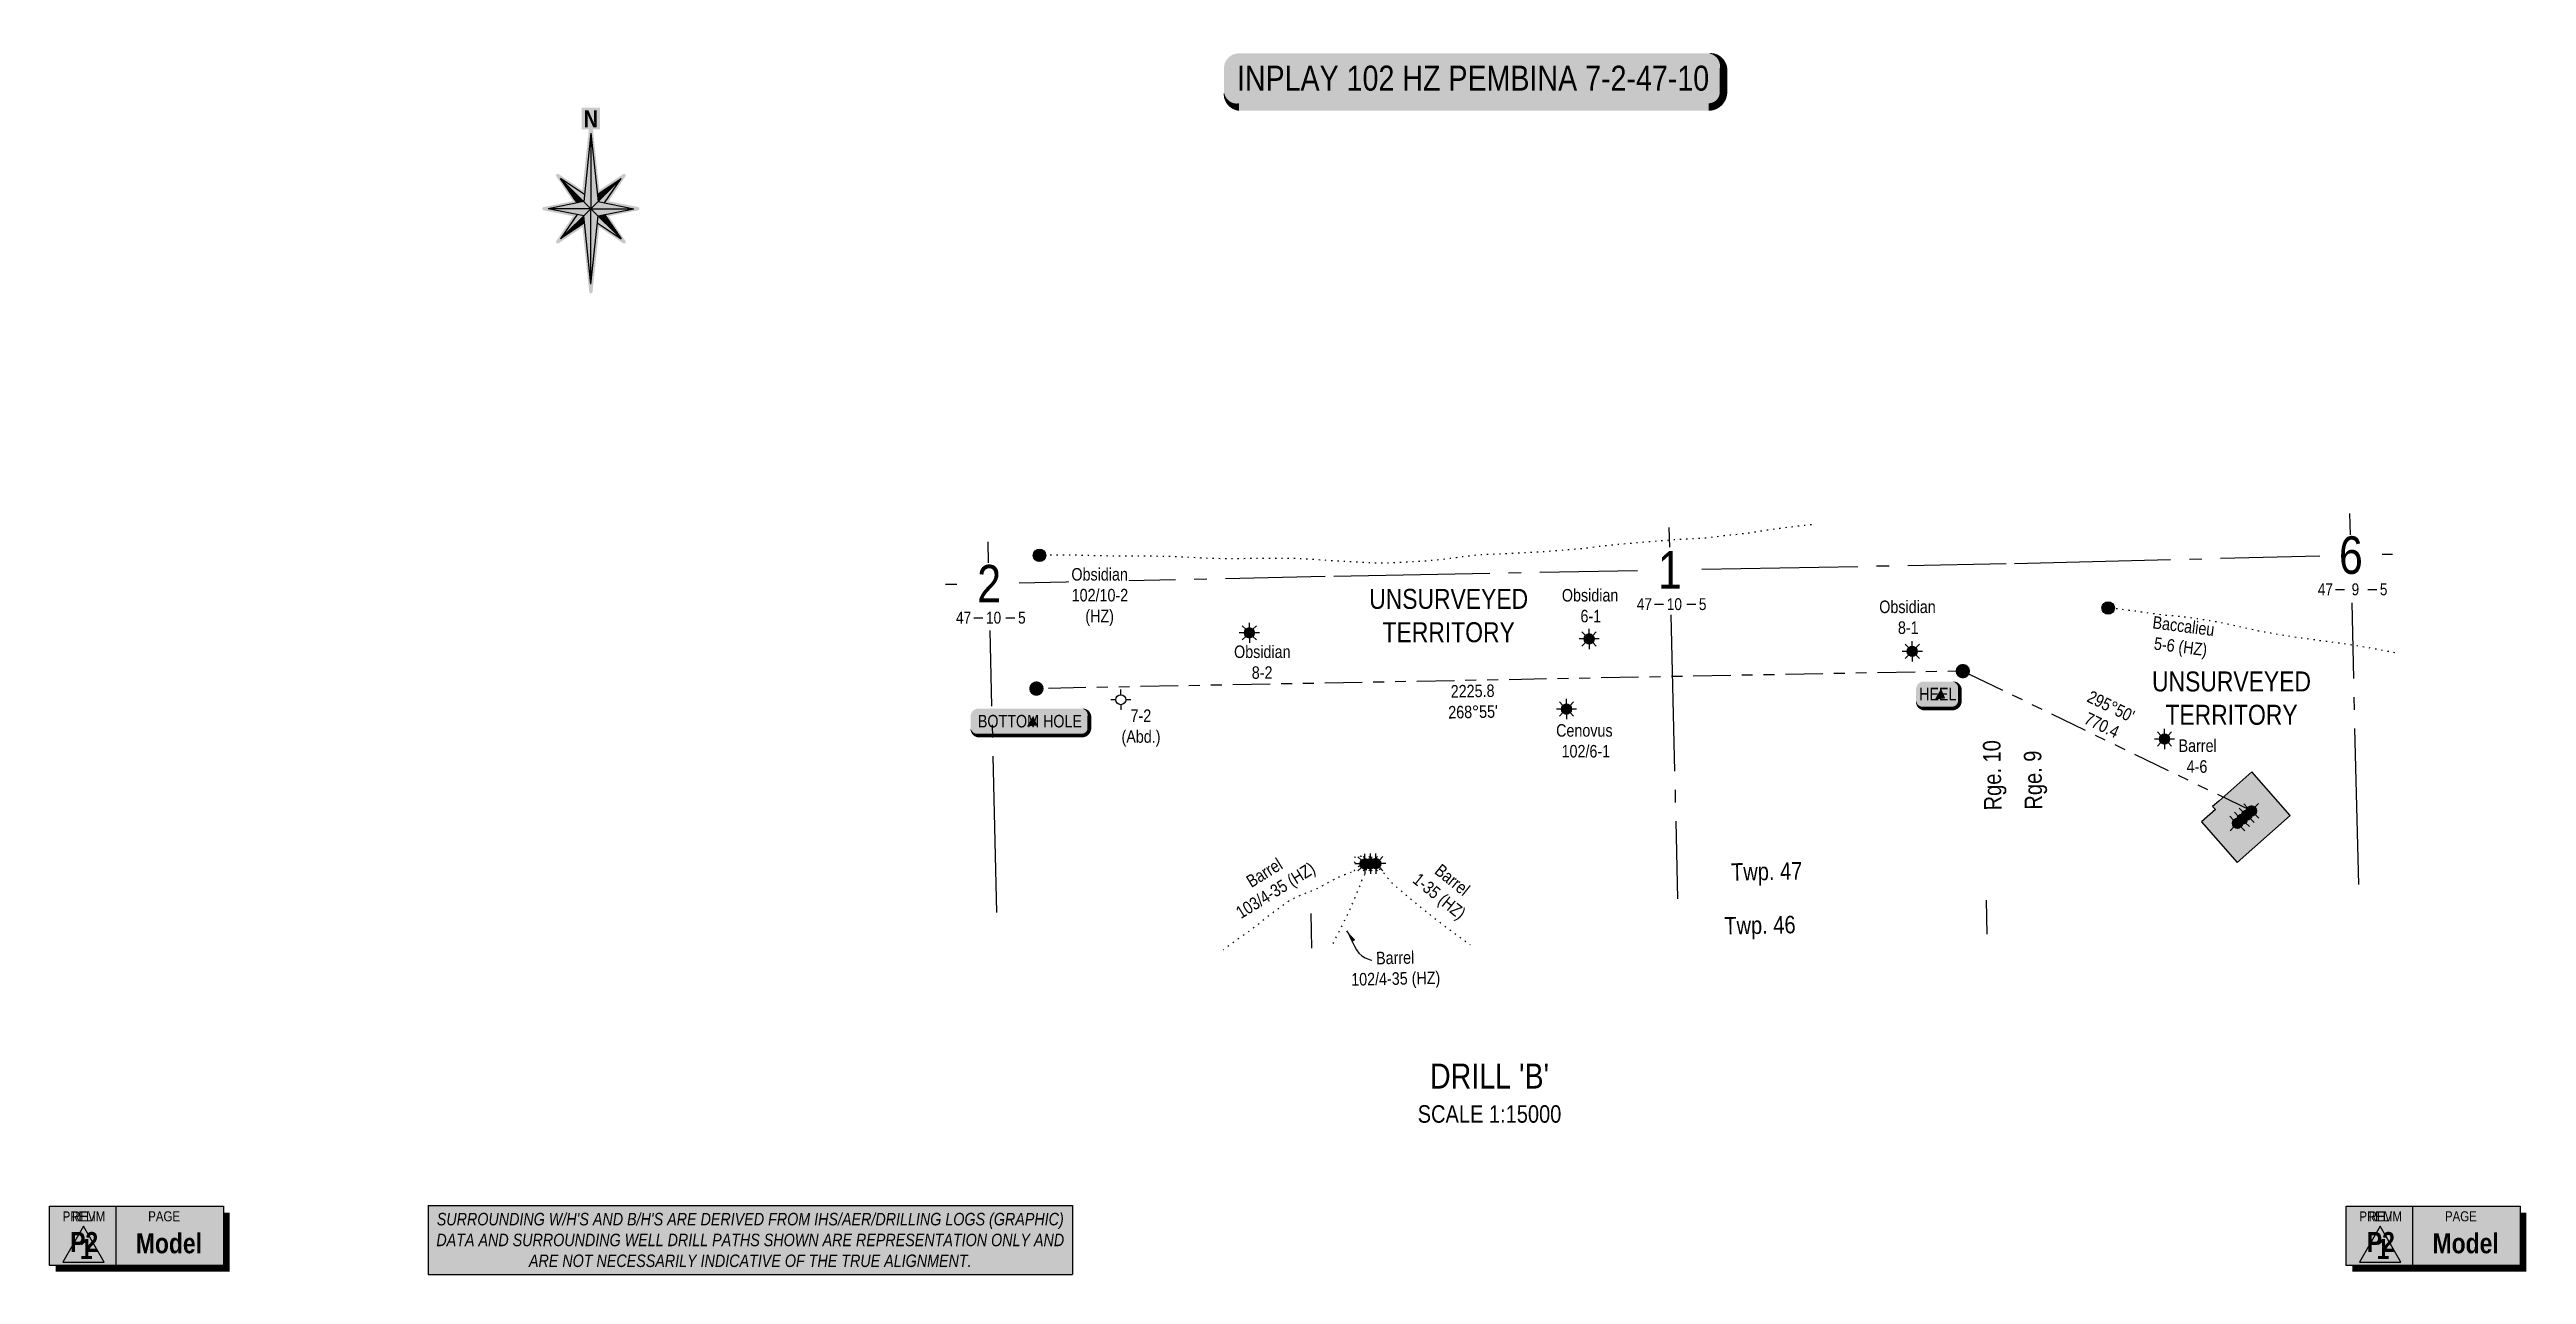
# Model space of a CAD drawing. Extents: x 608923 to 639703, y 5874498 to 5880756.
# Drawn here: x 628258 to 634205, y 5874505 to 5877445 of the extents above; entities that cross this region are included whole.
import ezdxf
from ezdxf.enums import TextEntityAlignment as Align

# ---------------------------------------------------------------- set-up
doc = ezdxf.new("R2010")
doc.units = 0
doc.header["$LTSCALE"] = 5
for name, pattern in [('foc-DOT', [1, 0.2, -0.8]), ('foc-DRILLPATH', [14.75, 6, -1.75, 1.75, -1.75, 1.75, -1.75]), ('foc-QUARTERLINE', [33, 25, -3, 2, -3])]:
    doc.linetypes.add(name, pattern=pattern)
for name, color, linetype in [('10', 1, 'Continuous'), ('9', 3, 'Continuous'), ('AS-DRILL', 8, 'foc-DOT'), ('AS-DRILL-T', 8, 'Continuous'), ('AS-UNDERLAY-H', 141, 'Continuous'), ('C-WS-S', 8, 'Continuous'), ('CG-NORTH', 7, 'Continuous'), ('CG-NOTES', 7, 'Continuous'), ('CG-PRELIM', 7, 'Continuous'), ('CG-REVISION', 7, 'Continuous'), ('D-TXT', 6, 'Continuous'), ('DETAIL-T', 7, 'Continuous'), ('F-WS-S', 8, 'Continuous'), ('L-BD', 7, 'Continuous'), ('L-BD1', 253, 'Continuous'), ('L-MON', 1, 'Continuous'), ('L-SECLBL', 7, 'Continuous'), ('L-SECQ', 8, 'foc-QUARTERLINE'), ('L-UNS-T', 3, 'Continuous'), ('P-PDRILLPATH', 12, 'foc-DRILLPATH'), ('P-PROPOSED', 10, 'Continuous'), ('P-PROPOSED-H', 21, 'Continuous')]:
    doc.layers.add(name, color=color, linetype=linetype)
doc.styles.add('0', font='ARIALN.TTF')
doc.styles.add('80', font='ARIALN.TTF', dxfattribs={"height": 10})
doc.styles.add('80CG', font='ARIALN.TTF', dxfattribs={"height": 10})
doc.styles.add('80L', font='ARIALN.TTF', dxfattribs={"height": 10})
doc.styles.add('BOLD', font='ARIALNB.TTF')
doc.styles.add('SIMPLEX', font='ARIALN.TTF')
doc.dimstyles.new('Compass 5 000', dxfattribs={"dimscale": 5, "dimtxt": 9, "dimasz": 2, "dimexe": 0.2, "dimexo": 0.0625, "dimgap": 0.5, "dimtad": 0, "dimtih": 1, "dimtoh": 1, "dimzin": 0, "dimdsep": 46, "dimtxsty": '80CG', "dimcen": 0.1, "dimse1": 1, "dimse2": 1, "dimclrd": 256, "dimclrt": 256, "dimaunit": 1, "dimadec": 4, "dimazin": 0, "dimtfac": 0.06, "dimtofl": 0, "dimtmove": 0, "dimatfit": 1, "dimfxl": 0.2, "dimtolj": 1, "dimtzin": 0, "dimlwd": -1, "dimarcsym": 0})

msp = doc.modelspace()

# ---------------------------------------------------------------- texts
at = {"layer": 'AS-DRILL-T', "char_height": 29.98833, "attachment_point": 1, "style": '80L'}
for s, width, insert, rotation in [('\\pi-3.7047;Baccalieu\\P\\pi6.0528;5-6 (HZ)', 136.49786, (633313.785, 5876085.105), 352.7833814), ('\\pi65.567;Barrel\\P\\pi4.8338;102/4-35 (HZ)', 217.72438, (631377.235, 5875277.92), 1.1893582)]:
    msp.add_mtext_dynamic_manual_height_columns(s, width=width, gutter_width=50, heights=[0], dxfattribs=dict(at, insert=insert, rotation=rotation))
at = {"layer": 'C-WS-S', "char_height": 29.98833, "attachment_point": 1, "style": '80L'}
for s, width, gutter_width, insert in [('\\pi-43.291;Obsidian\\P\\pi1.4054;6-1', 44.86808, 50, (631932.557, 5876150.147)), ('\\pi-63.85;Obsidian\\P\\pi-19.083;8-1', 3.74885, 50, (632715.222, 5876122.38)), ('\\pi-61.697;Obsidian\\P\\pi-19.2;8-2', 8.0561, 50, (631163.852, 5876014.543)), ('\\pi-9.8308;7-2 \\P\\pi-31.402;(Abd.)', 26.58918, 50, (630863.327, 5875861.043)), ('\\pi-43.874;Cenovus\\P\\pi-30.802;102/6-1', 44.86808, 50, (631919.376, 5875825.783)), ('\\pi-40.313;Barrel\\P\\pi-20.829;4-6', 5.96407, 10, (633410.402, 5875789.155))]:
    msp.add_mtext_dynamic_manual_height_columns(s, width=width, gutter_width=gutter_width, heights=[0], dxfattribs=dict(at, insert=insert))
at = {"layer": 'D-TXT', "color": 3, "char_height": 41.9837, "attachment_point": 1, "style": '80L'}
for s, width, insert, rotation in [('Rge. 10', 188.30238, (632903.095, 5875618.509), 90.9924584), ('Rge. 9', 156.90115, (633000.853, 5875620.321), 90.9924584), ('Twp. 47', 172.28728, (632295.154, 5875491.89), 1.0516329), ('Twp. 46', 198.37663, (632278.974, 5875362.841), 1.0516329)]:
    msp.add_mtext_dynamic_manual_height_columns(s, width=width, gutter_width=47.5, heights=[0], dxfattribs=dict(at, insert=insert, rotation=rotation))
at = {"layer": 'DETAIL-T', "color": 3, "insert": (631715.54, 5874939.948), "char_height": 59.97666, "width": 350.78818, "attachment_point": 5, "style": '80CG'}
msp.add_mtext("DRILL 'B'{\\H0.7x; SCALE 1:15000}", dxfattribs=at)
at = {"layer": 'L-BD', "color": 4, "insert": (631674.632, 5875920.303), "char_height": 29.9883, "width": 39.80812, "attachment_point": 2, "rotation": 1.0782373, "style": '80L'}
msp.add_mtext("2225.8\\P268°55' ", dxfattribs=at)
at = {"layer": 'L-BD1', "color": 4, "insert": (633214.257, 5875881.991), "char_height": 29.98833, "width": 124.14973, "attachment_point": 2, "rotation": 334.1733438, "style": '80L'}
msp.add_mtext("295°50' 770.4", dxfattribs=at)
at = {"layer": 'L-UNS-T', "color": 3, "char_height": 47.98133, "attachment_point": 5, "style": '80L'}
for insert in [(631617.452, 5876086.1), (633497.23, 5875887.945)]:
    msp.add_mtext_dynamic_manual_height_columns('UNSURVEYED TERRITORY', width=126.41375, gutter_width=47.5, heights=[0], dxfattribs=dict(at, insert=insert))

# ---------------------------------------------------------------- blocks, each defined once
blk = doc.blocks.new('WC')
at = {"layer": 'L-MON'}
h = blk.add_hatch(color=255, dxfattribs=at)
h.dxf.hatch_style = 1
edge = h.paths.add_edge_path()
edge.add_arc((0, 0), 0.9, 0, 360)
at = {"layer": 'L-MON', "color": 240, "flags": 128}
for points in [[(-0.62, 0.5), (-1.23, 1.12)], [(0.52, 0.61), (1.13, 1.21)], [(-1.18, -1.18), (-0.56, -0.57)], [(1.16, -1.18), (0.56, -0.57)]]:
    blk.add_lwpolyline(points, dxfattribs=at)
at = {"layer": 'L-MON', "color": 240}
for radius in [0.8, 0.373]:
    blk.add_circle((0, 0), radius, dxfattribs=at)
blk = doc.blocks.new('plbh')
at = {"layer": 'L-MON'}
h = blk.add_hatch(color=255, dxfattribs=at)
h.dxf.hatch_style = 1
edge = h.paths.add_edge_path()
edge.add_arc((0, 0), 1.16, 0, 360)
h = blk.add_hatch(color=256, dxfattribs=at)
h.dxf.hatch_style = 1
h.paths.add_polyline_path([(-0.96, 0, 1), (0.96, 0, 1)])
h.paths.add_polyline_path([(0.91, 0, -1), (-0.91, 0, -1)], flags=16)
h.paths.add_polyline_path([(0.45, 0, -1), (-0.45, 0, -1)], flags=0)
h = blk.add_hatch(color=256, dxfattribs=at)
h.dxf.hatch_style = 1
h.paths.add_polyline_path([(-0.45, 0, 1), (0.45, 0, 1)])
h.paths.add_polyline_path([(0.4, 0, -1), (-0.4, 0, -1)], flags=16)
at = {"layer": 'L-MON', "color": 240}
for radius in [0.96, 0.91, 0.45, 0.4]:
    blk.add_circle((0, 0), radius, dxfattribs=at)
blk = doc.blocks.new('L-SECLBL')
at = {"layer": '9', "color": 7}
for p, q in [((-5.1, -27.8), (-12.3, -27.8)), ((20.7, -27.8), (13.5, -27.8))]:
    blk.add_line(p, q, dxfattribs=at)
at = {"layer": '10', "color": 2, "style": 'SIMPLEX'}
blk.add_attdef('SEC', text='', height=30, dxfattribs=at).set_placement((0, 0), align=Align.MIDDLE)
at = {"layer": '10', "color": 5, "style": '80L'}
blk.add_attdef('TWP', text='', height=9.5, dxfattribs=at).set_placement((-14.4, -27.4), align=Align.MIDDLE_RIGHT)
blk.add_attdef('RGE', text='', height=9.5, dxfattribs=at).set_placement((3.6, -27.4), align=Align.MIDDLE_CENTER)
blk.add_attdef('MER', text='', height=9.5, dxfattribs=at).set_placement((23.2, -27.4), align=Align.MIDDLE_LEFT)
blk = doc.blocks.new('*U638')
h = blk.add_hatch(color=254)
edge = h.paths.add_edge_path()
edge.add_line((-41.5, -11.5), (41.5, -11.5))
edge.add_arc((41.5, -5.5), 6, 270, 360)
edge.add_line((47.5, -5.5), (47.5, 4))
edge.add_arc((41.5, 4), 6, 0, 90)
edge.add_line((41.5, 10), (-41.5, 10))
edge.add_arc((-41.5, 4), 6, 90, 180)
edge.add_line((-47.5, 4), (-47.5, -5.5))
edge.add_arc((-41.5, -5.5), 6, 180, 270)
at = {"color": 1, "flags": 128}
blk.add_lwpolyline([(-41.5, -11.5, 3, 3, 0), (41.5, -11.5, 3, 3, 0.414214), (47.5, -5.5, 3, 3, 0), (47.5, 4, 3, 0, 0.414214), (41.5, 10, 0, 0, 0), (-41.5, 10, 0, 0, 0.414214), (-47.5, 4, 0, 0, 0), (-47.5, -5.5, 0, 3, 0.414214)], format="xyseb", close=True, dxfattribs=at)
blk.add_lwpolyline([(5.8, -3.4, 0, 10, 0), (0, 0, 5, 5, 0)], format="xyseb", dxfattribs=at)
at = {"color": 1, "style": '80'}
blk.add_attdef('ENTER_TEXT_001', (-36, -5), '', height=10, dxfattribs=at)
blk = doc.blocks.new('*U639')
h = blk.add_hatch(color=254)
edge = h.paths.add_edge_path()
edge.add_line((-11.5, -11.5), (11.5, -11.5))
edge.add_arc((11.5, -5.5), 6, 270, 360)
edge.add_line((17.5, -5.5), (17.5, 4))
edge.add_arc((11.5, 4), 6, 0, 90)
edge.add_line((11.5, 10), (-11.5, 10))
edge.add_arc((-11.5, 4), 6, 90, 180)
edge.add_line((-17.5, 4), (-17.5, -5.5))
edge.add_arc((-11.5, -5.5), 6, 180, 270)
at = {"color": 1, "flags": 128}
blk.add_lwpolyline([(-11.5, -11.5, 3, 3, 0), (11.5, -11.5, 3, 3, 0.414214), (17.5, -5.5, 3, 3, 0), (17.5, 4, 3, 0, 0.414214), (11.5, 10, 0, 0, 0), (-11.5, 10, 0, 0, 0.414214), (-17.5, 4, 0, 0, 0), (-17.5, -5.5, 0, 3, 0.414214)], format="xyseb", close=True, dxfattribs=at)
blk.add_lwpolyline([(5.8, -3.4, 0, 10, 0), (0, 0, 5, 5, 0)], format="xyseb", dxfattribs=at)
at = {"color": 1, "style": '80'}
blk.add_attdef('ENTER_TEXT_001', (-36, -5), '', height=10, dxfattribs=at)
blk = doc.blocks.new('GAS')
h = blk.add_hatch(color=255)
h.dxf.hatch_style = 1
edge = h.paths.add_edge_path()
edge.add_arc((0, 0), 0.9, 0, 360)
for p, q in [((-0.81, 0), (-1.62, 0)), ((-0.57, 0.57), (-1.14, 1.14)), ((0, 0.81), (0, 1.62)), ((0.57, 0.57), (1.14, 1.14)), ((1.62, 0), (0.81, 0)), ((-0.57, -0.57), (-1.14, -1.14)), ((0, -0.81), (0, -1.62)), ((1.14, -1.14), (0.57, -0.57))]:
    blk.add_line(p, q)
blk.add_circle((0, 0), 0.8)
blk = doc.blocks.new('BH-Existing')
at = {"layer": 'AS-DRILL-T'}
h = blk.add_hatch(color=256, dxfattribs=at)
h.dxf.hatch_style = 1
edge = h.paths.add_edge_path()
edge.add_arc((0, 0), 1, 0, 360)
blk.add_circle((0, 0), 1, dxfattribs=at)
blk = doc.blocks.new('GABD')
for p, q in [((-0.81, 0), (-1.62, 0)), ((0, 0.81), (0, 1.62)), ((1.62, 0), (0.81, 0)), ((0, -0.81), (0, -1.62))]:
    blk.add_line(p, q)
blk.add_circle((0, 0), 0.8)
blk = doc.blocks.new('rev')
at = {"layer": 'AS-UNDERLAY-H'}
h = blk.add_hatch(color=256, dxfattribs=at)
h.dxf.hatch_style = 1
h.paths.add_polyline_path([(-71.5, -23.2), (-71.5, 24.2), (67.8, 24.2), (67.8, -23.2)])
blk.add_line((-18.5, 24.2), (-18.5, -23.2))
at = {"color": 5, "flags": 128}
blk.add_lwpolyline([(-44.4, 8.2), (-60.9, -20.4), (-27.8, -20.4)], close=True, dxfattribs=at)
at = {"layer": 'CG-NOTES', "flags": 128}
blk.add_lwpolyline([(-71.5, -23.2), (-71.5, 24.2), (67.8, 24.2), (67.8, -23.2)], close=True, dxfattribs=at)
at = {"layer": 'CG-NOTES', "const_width": 5, "flags": 128}
blk.add_lwpolyline([(70.3, 19.2), (70.3, -25.7), (-66.5, -25.7)], dxfattribs=at)
at = {"attachment_point": 1}
for s, width, insert, char_height, style in [('\\pi4.196;REV.', 28.288, (-57.7, 20.1), 8, '80L'), ('\\pi3.528;PAGE', 31.329, (4, 20.2), 8, '80L'), ('\\pi6.7268;{\\fArial Narrow|b1|i0|c0|p34;\\C14;1}', 19.216, (-53.9, -2), 16, '80')]:
    blk.add_mtext_dynamic_manual_height_columns(s, width=width, gutter_width=45, heights=[0], dxfattribs=dict(at, insert=insert, char_height=char_height, style=style))
at = {"layer": 'CG-NOTES', "linetype": 'Continuous', "insert": (24.1, -5.5), "char_height": 16, "attachment_point": 5, "style": '80CG'}
blk.add_mtext('{\\fArial Narrow|b1|i0|c0|p34;\\C14;Model}', dxfattribs=at)
blk = doc.blocks.new('blk_Prelim_page')
h = blk.add_hatch(color=141)
h.dxf.hatch_style = 1
h.paths.add_polyline_path([(-71.5, -23.2), (-71.5, 24.2), (67.8, 24.2), (67.8, -23.2)])
blk.add_line((-18.5, 24.2), (-18.5, -23.2))
at = {"layer": 'CG-NOTES', "flags": 128}
blk.add_lwpolyline([(-71.5, -23.2), (-71.5, 24.2), (67.8, 24.2), (67.8, -23.2)], close=True, dxfattribs=at)
at = {"layer": 'CG-NOTES', "const_width": 5, "flags": 128}
blk.add_lwpolyline([(70.3, 19.2), (70.3, -25.7), (-66.5, -25.7)], dxfattribs=at)
at = {"attachment_point": 1}
for s, width, insert, char_height, style in [('\\pi-2.2187;PRELIM', 28.288, (-58.8, 20.1), 8, '80L'), ('\\pi3.528;PAGE', 31.329, (4, 20.2), 8, '80L'), ('\\pi10.693;{\\fArial Narrow|b1|i0|c0|p34;\\C14;P2}', 41.555, (-65.7, 3.6), 16, '80')]:
    blk.add_mtext_dynamic_manual_height_columns(s, width=width, gutter_width=45, heights=[0], dxfattribs=dict(at, insert=insert, char_height=char_height, style=style))
at = {"layer": 'CG-NOTES', "linetype": 'Continuous', "insert": (24.1, -5.5), "char_height": 16, "attachment_point": 5, "style": '80CG'}
blk.add_mtext('{\\fArial Narrow|b1|i0|c0|p34;\\C14;Model}', dxfattribs=at)
blk = doc.blocks.new('NORTH')
h = blk.add_hatch(color=141)
h.dxf.hatch_style = 1
edge = h.paths.add_edge_path()
edge.add_line((-2.5, 97.8), (-11.3, 97.8))
edge.add_line((-11.3, 97.8), (-11.3, 124.5))
edge.add_line((-11.3, 124.5), (11.4, 124.5))
edge.add_line((11.4, 124.5), (11.4, 97.8))
edge.add_line((11.4, 97.8), (2.5, 97.8))
edge.add_line((2.5, 97.8), (10.4, 22.8))
edge.add_line((10.4, 22.8), (39.9, 42.7))
edge.add_arc((41, 41), 2, -34, 124, ccw=False)
edge.add_line((42.7, 39.9), (22, 9.2))
edge.add_line((22, 9.2), (58.3, 2))
edge.add_arc((57.9, 0), 2, -78.6499, 78.6499, ccw=False)
edge.add_line((58.3, -2), (22, -9.2))
edge.add_line((22, -9.2), (42.7, -39.9))
edge.add_arc((41, -41), 2, -124, 34, ccw=False)
edge.add_line((39.9, -42.7), (10.4, -22.8))
edge.add_line((10.4, -22.8), (2, -102.6))
edge.add_arc((0, -102.4), 2, 186, 354, ccw=False)
edge.add_line((-2, -102.6), (-10.4, -22.8))
edge.add_line((-10.4, -22.8), (-39.9, -42.7))
edge.add_arc((-41, -41), 2, 146, 304, ccw=False)
edge.add_line((-42.7, -39.9), (-22, -9.2))
edge.add_line((-22, -9.2), (-58.3, -2))
edge.add_arc((-57.9, 0), 2, 101.3501, 258.6499, ccw=False)
edge.add_line((-58.3, 2), (-22, 9.2))
edge.add_line((-22, 9.2), (-42.7, 39.9))
edge.add_arc((-41, 41), 2, 56, 214, ccw=False)
edge.add_line((-39.9, 42.7), (-10.4, 22.8))
edge.add_line((-10.4, 22.8), (-2.5, 97.8))
at = {"linetype": 'Continuous'}
for points in [[(0, 92.8), (-8.8, 8.8), (0, 0)], [(-37.3, 37.3), (-17, 7.2), (-8.8, 8.8)], [(37.3, 37.3), (7.9, 17.5), (8.8, 8.8)], [(0, 0), (-52.8, 0), (-8.8, -8.8)], [(8.8, 8.8), (0, 0), (52.8, 0)], [(8.8, -8.8), (0, 0), (0, -92.8)], [(-7.9, -17.5), (-8.8, -8.8), (-37.3, -37.3)], [(17, -7.2), (8.8, -8.8), (37.3, -37.3)]]:
    blk.add_hatch(color=14, dxfattribs=at).paths.add_polyline_path(points)
at = {"color": 14, "linetype": 'Continuous'}
for p, q in [((0, 92.8), (-8.8, 8.8)), ((0, 92.8), (0, 0)), ((0, 92.8), (8.8, 8.8)), ((0, 0), (-37.3, 37.3)), ((-17, 7.2), (-37.3, 37.3)), ((-7.9, 17.5), (-37.3, 37.3)), ((0, 0), (37.3, 37.3)), ((7.9, 17.5), (37.3, 37.3)), ((17, 7.2), (37.3, 37.3)), ((-8.8, 8.8), (-52.8, 0)), ((0, 0), (-52.8, 0)), ((0, 0), (-37.3, -37.3)), ((0, 0), (37.3, -37.3)), ((0, -92.8), (0, 0)), ((0, 0), (52.8, 0)), ((8.8, 8.8), (52.8, 0)), ((-8.8, -8.8), (-52.8, 0)), ((-17, -7.2), (-37.3, -37.3)), ((-7.9, -17.5), (-37.3, -37.3)), ((0, -92.8), (-8.8, -8.8)), ((0, -92.8), (8.8, -8.8)), ((7.9, -17.5), (37.3, -37.3)), ((8.8, -8.8), (52.8, 0)), ((16.9, -7), (17, -7.2)), ((17, -7.2), (37.3, -37.3))]:
    blk.add_line(p, q, dxfattribs=at)
at = {"color": 14, "style": 'BOLD'}
blk.add_text('N', height=21.1, dxfattribs=at).set_placement((0, 110.6), align=Align.MIDDLE_CENTER)
blk = doc.blocks.new('*T230')
at = {"layer": 'CG-NOTES', "color": 0, "lineweight": -2, "transparency": 16777216}
for p, q in [((0, 0), (515.7, 0)), ((0, 0), (0, -55)), ((515.7, 0), (515.7, -55)), ((0, -55), (515.7, -55))]:
    blk.add_line(p, q, dxfattribs=at)
at = {"layer": 'CG-NOTES', "color": 254, "transparency": 16777216}
blk.add_solid([(0, 0), (0, -55), (515.7, 0), (515.7, -55)], dxfattribs=at)
at = {"layer": 'CG-NOTES', "transparency": 16777216, "insert": (257.8, -27.5), "char_height": 10, "width": 510.698, "attachment_point": 5, "style": '0'}
blk.add_mtext("{\\fArial Narrow|b0|i1|c0|p34;SURROUNDING W/H'S AND B/H'S ARE DERIVED FROM IHS/AER/DRILLING LOGS (GRAPHIC) DATA AND SURROUNDING WELL DRILL PATHS SHOWN ARE REPRESENTATION ONLY AND ARE NOT NECESSARILY INDICATIVE OF THE TRUE ALIGNMENT.}", dxfattribs=at)
blk = doc.blocks.new('Drill Disclaimer')
blk.add_blockref('*T230', (-221, 20.2))
blk = doc.blocks.new('*U729')
h = blk.add_hatch(color=255)
edge = h.paths.add_edge_path()
edge.add_line((-94, -11.5), (94, -11.5))
edge.add_arc((94, -5.5), 6, 270, 360)
edge.add_line((100, -5.5), (100, 4))
edge.add_arc((94, 4), 6, 0, 90)
edge.add_line((94, 10), (-94, 10))
edge.add_arc((-94, 4), 6, 90, 180)
edge.add_line((-100, 4), (-100, -5.5))
edge.add_arc((-94, -5.5), 6, 180, 270)
at = {"color": 14, "flags": 128}
blk.add_lwpolyline([(-94, -11.5, 3, 3, 0), (94, -11.5, 3, 3, 0.414214), (100, -5.5, 3, 3, 0), (100, 4, 3, 0, 0.414214), (94, 10, 0, 0, 0), (-94, 10, 0, 0, 0.414214), (-100, 4, 0, 0, 0), (-100, -5.5, 0, 3, 0.414214)], format="xyseb", close=True, dxfattribs=at)
at = {"color": 14, "style": '80'}
blk.add_attdef('DRILL_001', (-16.45, -5), '', height=10, dxfattribs=at)

# ---------------------------------------------------------------- hatches: boundary and pattern name
at = {"layer": 'P-PROPOSED-H'}
h = msp.add_hatch(color=256, dxfattribs=at)
h.dxf.hatch_style = 1
h.paths.add_polyline_path([(633458.637, 5875621.081), (633425.005, 5875591.377), (633511.025, 5875493.981), (633638.39, 5875606.468), (633545.753, 5875711.357), (633466.472, 5875641.337), (633451.376, 5875628.004), (633458.515, 5875621.093)])

# ---------------------------------------------------------------- linework, layer by layer
at = {"layer": 'AS-DRILL', "ltscale": 3, "flags": 128}
for points in [[(632488.566, 5876304.536), (632483.014, 5876303.928), (632463.941, 5876301.727), (632445.108, 5876299.482), (632426.36, 5876297.059), (632407.681, 5876294.707), (632389.203, 5876292.26), (632370.977, 5876289.359), (632352.694, 5876286.297), (632333.892, 5876283.602), (632315.329, 5876281.413), (632296.601, 5876279.401), (632277.753, 5876277.415), (632259.239, 5876275.247), (632240.538, 5876272.935), (632222.151, 5876271.321), (632203.329, 5876270.336), (632184.444, 5876269.48), (632165.653, 5876268.476), (632146.929, 5876267.144), (632128.039, 5876265.657), (632109.287, 5876264.234), (632090.708, 5876262.735), (632072.182, 5876261.058), (632053.417, 5876259.344), (632034.493, 5876257.617), (632015.919, 5876255.868), (631997.108, 5876253.993), (631978.534, 5876251.814), (631959.676, 5876249.408), (631940.982, 5876247.236), (631922.289, 5876245.455), (631903.518, 5876244.021), (631884.566, 5876242.593), (631865.459, 5876240.952), (631846.388, 5876239.531), (631827.298, 5876238.46), (631808.106, 5876237.457), (631788.805, 5876236.441), (631769.696, 5876235.33), (631750.465, 5876234.296), (631731.319, 5876233.484), (631712.064, 5876233.019), (631692.841, 5876232.075), (631673.702, 5876230.133), (631654.763, 5876227.745), (631635.749, 5876225.145), (631616.852, 5876222.679), (631597.771, 5876220.388), (631578.599, 5876218.524), (631559.539, 5876217.054), (631540.325, 5876215.7), (631521.106, 5876214.586), (631501.966, 5876213.534), (631482.756, 5876212.47), (631463.636, 5876211.819), (631444.432, 5876212.176), (631425.355, 5876213.076), (631406.348, 5876214.037), (631387.208, 5876215.066), (631368.15, 5876216.036), (631349.168, 5876217.179), (631329.873, 5876218.413), (631310.751, 5876219.562), (631291.537, 5876220.739), (631272.314, 5876221.936), (631253.115, 5876222.943), (631234.107, 5876223.474), (631215.037, 5876223.674), (631195.931, 5876223.693), (631176.769, 5876223.571), (631157.507, 5876223.396), (631138.25, 5876223.072), (631119.16, 5876222.841), (631100.044, 5876222.88), (631080.728, 5876222.914), (631061.481, 5876222.959), (631042.223, 5876223.495), (631023.065, 5876224.473), (631003.835, 5876225.51), (630984.557, 5876226.455), (630965.322, 5876227.311), (630946.231, 5876227.951), (630927.087, 5876228.339), (630908.112, 5876228.731), (630889.09, 5876229.042), (630870.233, 5876229.107), (630851.239, 5876229.039), (630831.997, 5876228.914), (630812.699, 5876229.009), (630793.525, 5876229.406), (630774.43, 5876229.816), (630755.323, 5876230.285), (630735.943, 5876230.938), (630716.865, 5876231.438), (630697.704, 5876231.685), (630678.553, 5876231.533), (630653.985, 5876231.143), (630634.995, 5876230.935)], [(633889.442, 5875996.855), (633883.224, 5875998.131), (633873.906, 5876000.06), (633864.558, 5876001.948), (633855.193, 5876003.735), (633845.818, 5876005.503), (633836.434, 5876007.22), (633827.063, 5876008.857), (633817.653, 5876010.433), (633808.255, 5876011.89), (633798.856, 5876013.426), (633789.444, 5876015.083), (633780.046, 5876016.569), (633770.601, 5876017.925), (633761.147, 5876019.23), (633751.704, 5876020.495), (633742.262, 5876021.741), (633732.81, 5876022.986), (633723.338, 5876024.191), (633713.935, 5876025.477), (633704.482, 5876026.742), (633694.999, 5876028.037), (633685.556, 5876029.312), (633676.083, 5876030.577), (633666.657, 5876031.953), (633657.231, 5876033.369), (633647.784, 5876034.824), (633638.335, 5876036.33), (633628.889, 5876037.755), (633619.452, 5876039.181), (633610.051, 5876040.777), (633600.65, 5876042.394), (633591.258, 5876044.051), (633581.855, 5876045.727), (633572.444, 5876047.343), (633563.052, 5876049.02), (633553.684, 5876050.898), (633544.391, 5876053.007), (633535.155, 5876055.248), (633525.852, 5876057.387), (633516.549, 5876059.496), (633507.266, 5876061.615), (633497.935, 5876063.633), (633488.556, 5876065.601), (633479.188, 5876067.478), (633469.843, 5876069.266), (633460.429, 5876070.982), (633451.069, 5876072.57), (633441.688, 5876074.197), (633432.267, 5876075.773), (633422.82, 5876077.228), (633413.403, 5876078.674), (633403.978, 5876080.04), (633394.554, 5876081.346), (633385.13, 5876082.652), (633375.68, 5876083.797), (633366.196, 5876084.702), (633356.646, 5876085.445), (633347.107, 5876086.117), (633337.614, 5876086.972), (633328.144, 5876088.126), (633318.691, 5876089.402), (633309.25, 5876090.597), (633299.788, 5876091.832), (633290.38, 5876093.298), (633280.99, 5876094.875), (633271.542, 5876096.371), (633262.078, 5876097.656), (633252.599, 5876098.77), (633243.12, 5876099.895), (633233.658, 5876101.12), (633224.185, 5876102.394), (633214.708, 5876103.419), (633200.984, 5876104.682)], [(631416.474, 5875490.492), (631416.474, 5875490.492), (631416.474, 5875490.492), (631416.443, 5875490.511), (631416.413, 5875490.52), (631416.343, 5875490.499), (631416.205, 5875490.445), (631415.967, 5875490.34), (631415.689, 5875490.243), (631415.34, 5875490.205), (631414.939, 5875490.226), (631414.569, 5875490.248), (631414.269, 5875490.251), (631413.909, 5875490.232), (631413.479, 5875490.242), (631412.948, 5875490.25), (631412.469, 5875490.219), (631412.052, 5875490.089), (631411.645, 5875489.96), (631411.287, 5875489.842), (631410.941, 5875489.693), (631410.763, 5875489.599), (631410.585, 5875489.515), (631410.356, 5875489.45), (631409.725, 5875489.075), (631408.804, 5875488.224), (631407.426, 5875487.242), (631405.39, 5875486.184), (631403.067, 5875485.02), (631401.013, 5875483.832), (631399.402, 5875482.575), (631398.015, 5875481.552), (631396.672, 5875480.811), (631395.75, 5875480.05), (631395.313, 5875479.479), (631395.032, 5875479.083), (631394.9, 5875478.71), (631394.846, 5875478.478), (631394.88, 5875478.289), (631394.993, 5875478.142), (631395.035, 5875478.093), (631394.896, 5875478.049), (631394.658, 5875477.934), (631394.49, 5875477.85), (631394.381, 5875477.797), (631394.203, 5875477.713), (631393.948, 5875477.507), (631393.636, 5875477.16), (631393.266, 5875476.711), (631392.977, 5875476.234), (631392.914, 5875475.943), (631392.847, 5875475.801), (631392.602, 5875475.586), (631392.249, 5875475.277), (631391.933, 5875475.1), (631391.725, 5875475.025), (631391.516, 5875474.96), (631391.184, 5875475.063), (631390.901, 5875475.186), (631390.752, 5875475.123), (631390.645, 5875475), (631390.626, 5875474.94), (631390.726, 5875474.942), (631391.307, 5875474.915), (631391.739, 5875474.845), (631392.19, 5875474.806), (631392.669, 5875474.847), (631392.83, 5875474.791), (631392.758, 5875474.479), (631392.281, 5875473.878), (631391.568, 5875473.171), (631390.477, 5875472.316), (631389.184, 5875471.585), (631387.429, 5875470.915), (631385.432, 5875470.308), (631382.888, 5875469.589), (631380.285, 5875468.839), (631377.315, 5875467.92), (631374.297, 5875466.95), (631370.875, 5875465.68), (631367.348, 5875464.208), (631362.872, 5875462.294), (631357.729, 5875460.165), (631352.363, 5875457.78), (631346.993, 5875455.135), (631341.189, 5875452.19), (631335.655, 5875449.302), (631330.123, 5875446.273), (631324.021, 5875442.861), (631317.48, 5875439.358), (631310.729, 5875435.871), (631303.512, 5875432.173), (631296.126, 5875428.492), (631288.243, 5875425.038), (631280.549, 5875422.13), (631271.186, 5875418.662), (631262.739, 5875415.416), (631252.542, 5875410.869), (631243.509, 5875406.139), (631233.834, 5875400.623), (631225.334, 5875395.326), (631215.332, 5875388.392), (631206.521, 5875381.817), (631197.054, 5875374.666), (631187.688, 5875367.457), (631178.036, 5875359.652), (631168.727, 5875352.185), (631158.181, 5875344.079), (631148.014, 5875336.471), (631137.356, 5875328.493), (631126.796, 5875320.576), (631115.878, 5875312.622), (631105.024, 5875304.869), (631093.652, 5875296.613), (631083.041, 5875288.746), (631077.054, 5875284.042)], [(631429.483, 5875490.904), (631429.483, 5875490.904), (631429.374, 5875490.871), (631429.235, 5875490.828), (631429.125, 5875490.836), (631429.083, 5875490.925), (631429.082, 5875490.965), (631429.098, 5875491.135), (631429.165, 5875491.267), (631429.232, 5875491.388), (631429.279, 5875491.519), (631429.348, 5875491.561), (631429.378, 5875491.542), (631429.439, 5875491.513), (631429.589, 5875491.537), (631429.667, 5875491.598), (631429.569, 5875491.526), (631429.473, 5875491.364), (631429.386, 5875491.222), (631429.247, 5875491.179), (631429.145, 5875491.266), (631429.103, 5875491.325), (631429.102, 5875491.395), (631429.043, 5875491.754), (631428.847, 5875492.03), (631428.509, 5875492.362), (631427.927, 5875492.868), (631427.123, 5875493.49), (631426.006, 5875494.214), (631424.878, 5875494.949), (631423.664, 5875495.971), (631422.511, 5875497.384), (631420.369, 5875500.486), (631419.299, 5875501.771), (631416.527, 5875503.978), (631413.681, 5875505.512), (631410.478, 5875506.889), (631407.683, 5875507.934), (631404.784, 5875508.748), (631402.244, 5875509.129), (631399.505, 5875509.075), (631397.115, 5875508.62), (631394.493, 5875507.779), (631392.536, 5875506.794), (631390.706, 5875505.471), (631389.316, 5875504.138), (631388.269, 5875502.704), (631387.771, 5875501.332), (631387.767, 5875499.761), (631388.119, 5875498.389), (631388.831, 5875496.995), (631389.911, 5875495.74), (631391.469, 5875494.526), (631393.149, 5875493.704), (631395.048, 5875493.308), (631396.859, 5875493.31), (631398.565, 5875493.489), (631400.042, 5875493.644), (631401.563, 5875493.629), (631402.958, 5875493.421), (631404.516, 5875493.077), (631405.965, 5875492.72), (631407.544, 5875492.327), (631409.053, 5875491.962), (631410.662, 5875491.589), (631412.082, 5875491.202), (631413.564, 5875490.666), (631414.717, 5875490.152), (631415.922, 5875489.52), (631416.886, 5875488.922), (631417.811, 5875488.283), (631418.631, 5875487.842), (631419.587, 5875487.584), (631420.458, 5875487.574), (631421.175, 5875487.721), (631421.634, 5875487.771), (631421.926, 5875487.688), (631422.019, 5875487.54), (631421.836, 5875487.256), (631421.474, 5875486.898), (631421.005, 5875486.427), (631420.504, 5875486.005), (631419.973, 5875485.632), (631419.479, 5875485.351), (631419.024, 5875485.111), (631418.689, 5875484.893), (631418.405, 5875484.646), (631418.181, 5875484.381), (631417.908, 5875484.064), (631417.684, 5875483.829), (631417.477, 5875483.674), (631417.299, 5875483.59), (631417.15, 5875483.547), (631417.06, 5875483.535), (631417.022, 5875483.464), (631417.028, 5875483.204), (631417.048, 5875482.754), (631417.168, 5875482.347), (631417.419, 5875481.883), (631417.668, 5875481.478), (631417.938, 5875481.044), (631418.246, 5875480.691), (631418.556, 5875480.298), (631418.774, 5875479.953), (631418.893, 5875479.546), (631418.862, 5875479.175), (631418.821, 5875478.764), (631418.829, 5875478.434), (631418.877, 5875478.095), (631418.974, 5875477.797), (631419.11, 5875477.51), (631419.235, 5875477.303), (631419.349, 5875477.126), (631419.453, 5875476.948), (631419.578, 5875476.751), (631419.713, 5875476.544), (631419.827, 5875476.357), (631419.95, 5875476.249), (631420.031, 5875476.171), (631420.033, 5875476.101), (631420.036, 5875475.991), (631420.048, 5875475.872), (631420.031, 5875475.781), (631419.993, 5875475.68), (631419.916, 5875475.528), (631419.784, 5875475.205), (631419.552, 5875474.43), (631419.278, 5875473.273), (631418.673, 5875471.339), (631417.606, 5875469.013), (631415.988, 5875465.915), (631414.331, 5875462.736), (631412.322, 5875458.758), (631410.368, 5875454.602), (631408.205, 5875449.501), (631406.282, 5875444.415), (631404.186, 5875438.635), (631401.946, 5875432.951), (631399.145, 5875426.515), (631396.319, 5875420.258), (631393.158, 5875412.883), (631390.269, 5875405.904), (631387.105, 5875398.269), (631384.106, 5875390.837), (631380.551, 5875382.373), (631377.092, 5875374.481), (631372.726, 5875365.207), (631368.456, 5875356.916), (631358.76, 5875338.087), (631349.126, 5875318.659), (631338.798, 5875298.604), (631333.771, 5875289.372)], [(631442.428, 5875491.203), (631442.428, 5875491.203), (631442.428, 5875491.203), (631442.205, 5875490.908), (631441.935, 5875490.482), (631441.853, 5875490.15), (631441.909, 5875489.881), (631442.079, 5875489.435), (631441.854, 5875489.22), (631441.321, 5875489.357), (631440.799, 5875489.445), (631440.377, 5875489.485), (631439.731, 5875489.761), (631438.651, 5875489.756), (631437.89, 5875489.798), (631437.42, 5875490.227), (631436.356, 5875490.783), (631435.391, 5875491.421), (631435.92, 5875491.903), (631437.226, 5875491.683), (631437.684, 5875491.764), (631437.785, 5875491.716), (631437.974, 5875491.32), (631438.097, 5875491.213), (631438.189, 5875491.115), (631438.383, 5875490.96), (631438.994, 5875490.494), (631440.013, 5875489.677), (631441.523, 5875488.412), (631443.12, 5875486.828), (631444.703, 5875484.984), (631446.361, 5875482.922), (631448.334, 5875480.657), (631450.707, 5875478.401), (631453.53, 5875476.116), (631456.616, 5875473.737), (631459.337, 5875471.139), (631461.999, 5875468.06), (631464.923, 5875464.447), (631468.12, 5875460.289), (631471.87, 5875455.615), (631476.154, 5875450.713), (631481.189, 5875445.358), (631486.565, 5875439.97), (631492.634, 5875434.489), (631499.362, 5875429.034), (631506.467, 5875423.286), (631513.731, 5875417.113), (631521.518, 5875410.451), (631529.752, 5875403.44), (631538.496, 5875396.02), (631547.614, 5875388.439), (631557.144, 5875380.747), (631563.696, 5875375.567), (631570.398, 5875370.391), (631577.19, 5875365.157), (631584.044, 5875359.914), (631590.957, 5875354.662), (631597.863, 5875349.29), (631608.559, 5875340.956), (631619.209, 5875332.87), (631629.944, 5875324.976), (631640.841, 5875317.046), (631651.587, 5875309.112), (631662.375, 5875301.09), (631668.94, 5875296.331)]]:
    msp.add_lwpolyline(points, dxfattribs=at)
at = {"layer": 'L-SECQ', "ltscale": 3}
for p, q in [((630409.28, 5876161.351), (630436.393, 5876161.922)), ((630586.491, 5876165.086), (631321.186, 5876180.574))]:
    msp.add_line(p, q, dxfattribs=at)
at = {"layer": 'L-SECQ', "ltscale": 3, "flags": 128}
for points in [[(633782.752, 5876280.285), (633781.542, 5876331.482)], [(630512.773, 5876213.283), (630511.615, 5876263.336)], [(632146.265, 5876297.402), (632147.352, 5876250.828)], [(632225.022, 5876197.535), (632956.01, 5876211.177)], [(632976.114, 5876211.672), (633709.53, 5876229.719)], [(633858.733, 5876233.39), (633883.835, 5876234.008)], [(631341.289, 5876181.042), (632071.103, 5876194.662)], [(632151.155, 5876087.896), (632167.059, 5875406.395)], [(633802.603, 5875440.611), (633786.604, 5876117.349)], [(630532.182, 5875374.074), (630516.539, 5876050.424)], [(631286.498, 5875371.524), (631288.421, 5875288.43)], [(632908.129, 5875403.462), (632910.038, 5875322.097)]]:
    msp.add_lwpolyline(points, dxfattribs=at)
at = {"layer": 'P-PDRILLPATH', "ltscale": 3, "flags": 128}
msp.add_lwpolyline([(633545.278, 5875617.503), (632852.076, 5875953.008), (630627.543, 5875911.14)], dxfattribs=at)
at = {"layer": 'P-PROPOSED'}
msp.add_lwpolyline([(633458.637, 5875621.081), (633425.005, 5875591.377), (633511.025, 5875493.981), (633638.39, 5875606.468), (633545.753, 5875711.357), (633466.472, 5875641.337), (633451.376, 5875628.004), (633458.515, 5875621.093)], close=True, dxfattribs=at)

# ---------------------------------------------------------------- block references
at = {"xscale": 2.998833000000005, "yscale": 2.998833000000005, "zscale": 2.998833000000005}
msp.add_blockref('Drill Disclaimer', (629830.061, 5874609.666), dxfattribs=at)
at = {"layer": 'AS-DRILL-T', "xscale": 14.99416500000009, "yscale": 14.99416500000009, "zscale": 14.99416500000009}
for p in [(630634.985, 5876230.932), (633200.974, 5876104.679)]:
    msp.add_blockref('BH-Existing', p, dxfattribs=at)
at = {"layer": 'C-WS-S', "color": 4, "xscale": 14.99416500000009, "yscale": 14.99416500000009, "zscale": 14.99416500000009}
for p in [(631138.796, 5876044.973), (631954.686, 5876030.374), (632730.618, 5876000.512), (631900.356, 5875861.954), (631416.443, 5875490.511), (631429.483, 5875490.904), (631442.428, 5875491.203)]:
    msp.add_blockref('GAS', p, dxfattribs=at)
at = {"layer": 'CG-NORTH', "xscale": 1.949241450000007, "yscale": 1.949241450000007, "zscale": 1.949241450000007}
msp.add_blockref('NORTH', (629557.642, 5877062.88), dxfattribs=at)
at = {"layer": 'CG-NOTES'}
ref = msp.add_blockref('*U729', (631677.626, 5877375.742), dxfattribs=dict(at, xscale=5.997666000000003, yscale=5.997666000000003, zscale=5.997666000000003))
ref.add_attrib('DRILL_001', 'INPLAY 102 HZ PEMBINA 7-2-47-10', (631109.013, 5877346.142), dxfattribs={"color": 14, "height": 59.97666, "style": '80'})
at = {"layer": 'CG-PRELIM', "xscale": 2.998833000000005, "yscale": 2.998833000000005, "zscale": 2.998833000000005}
for p in [(628472.167, 5874596.121), (633987.152, 5874596.121)]:
    msp.add_blockref('blk_Prelim_page', p, dxfattribs=at)
at = {"layer": 'CG-REVISION', "xscale": 2.998833000000007, "yscale": 2.998833000000007, "zscale": 2.998833000000007}
for p in [(628472.167, 5874596.121), (633987.152, 5874596.121)]:
    msp.add_blockref('rev', p, dxfattribs=at)
at = {"layer": 'F-WS-S', "color": 4, "xscale": 14.99416500000009, "yscale": 14.99416500000009, "zscale": 14.99416500000009}
for name, p in [('GABD', (630830.135, 5875884.503)), ('GAS', (633336.278, 5875790.145))]:
    msp.add_blockref(name, p, dxfattribs=at)
at = {"layer": 'L-BD', "linetype": 'Continuous'}
ref = msp.add_blockref('*U639', (632792.389, 5875897.972), dxfattribs=dict(at, xscale=2.998833000000007, yscale=2.998833000000007, zscale=2.998833000000007))
ref.add_attrib('ENTER_TEXT_001', 'HEEL', (632746.854, 5875882.977), dxfattribs={"layer": '0', "color": 1, "height": 29.9883, "style": '80'})
ref = msp.add_blockref('*U638', (630612.231, 5875832.97), dxfattribs=dict(at, xscale=2.998833000000007, yscale=2.998833000000007, zscale=2.998833000000007))
ref.add_attrib('ENTER_TEXT_001', 'BOTTOM HOLE', (630486.847, 5875817.965), dxfattribs={"layer": '0', "color": 1, "height": 29.98833, "style": '80'})
at = {"layer": 'L-MON', "color": 4, "xscale": 14.99416500000009, "yscale": 14.99416500000009, "zscale": 14.99416500000009}
for name, p in [('plbh', (632852.076, 5875953.008)), ('plbh', (630627.543, 5875911.14)), ('WC', (633522.778, 5875597.703)), ('WC', (633533.978, 5875607.603)), ('WC', (633545.278, 5875617.503)), ('WC', (633511.478, 5875587.803))]:
    msp.add_blockref(name, p, dxfattribs=at)
at = {"layer": 'L-SECLBL', "color": 4, "xscale": 2.998833000000007, "yscale": 2.998833000000007, "zscale": 2.998833000000007}
for p, values in [((633783.908, 5876231.549), {'SEC': '6', 'TWP': '47', 'RGE': '9', 'MER': '5'}), ((630513.932, 5876163.556), {'SEC': '2', 'TWP': '47', 'RGE': '10', 'MER': '5'}), ((632148.652, 5876196.063), {'SEC': '1', 'TWP': '47', 'RGE': '10', 'MER': '5'})]:
    msp.add_blockref('L-SECLBL', p, dxfattribs=at).add_auto_attribs(values)

msp.set_redraw_order([(e.dxf.handle, doc.entitydb.next_handle()) for e in msp.query("TEXT MTEXT ATTDEF DIMENSION ARC_DIMENSION")])  # texts and dimensions are drawn at this point

# ---------------------------------------------------------------- leaders
at = {"layer": 'AS-DRILL-T', "path_type": 1}
msp.add_leader([(631372.09, 5875330.009), (631416.633, 5875264.75), (631433.107, 5875259.26)], dimstyle='Compass 5 000', override={"dimasz": 6, "dimgap": 0.5, "dimtad": 0}, dxfattribs=at)

# ---------------------------------------------------------------- next in the draw order: texts
at = {"layer": 'AS-DRILL-T', "insert": (630710.187, 5876200.388), "char_height": 29.98833, "attachment_point": 1, "style": '80L', "bg_fill": 3, "box_fill_scale": 1.15, "bg_fill_color": 256, "bg_fill_true_color": 256, "bg_fill_transparency": 0}
msp.add_mtext_dynamic_manual_height_columns('\\pi1.3522;Obsidian\\P\\pi2.0171;102/10-2 \\P\\pi34.828;(HZ)', width=134.15402, gutter_width=50, heights=[0], dxfattribs=at)
at = {"layer": 'AS-DRILL-T', "char_height": 29.98833, "attachment_point": 1, "style": '80L', "bg_fill": 3, "box_fill_scale": 1.15, "bg_fill_color": 256, "bg_fill_true_color": 256, "bg_fill_transparency": 0}
for s, width, insert, rotation in [('\\pi68.588;Barrel\\P\\pi7.8545;103/4-35 (HZ)', 223.76574, (631069.742, 5875421.546), 31.9356962), ('\\pi41.641;Barrel\\P\\pi14.343;1-35 (HZ)', 169.87252, (631567.628, 5875518.716), 321.094617)]:
    msp.add_mtext_dynamic_manual_height_columns(s, width=width, gutter_width=50, heights=[0], dxfattribs=dict(at, insert=insert, rotation=rotation))

doc.saveas('drawing.dxf')
